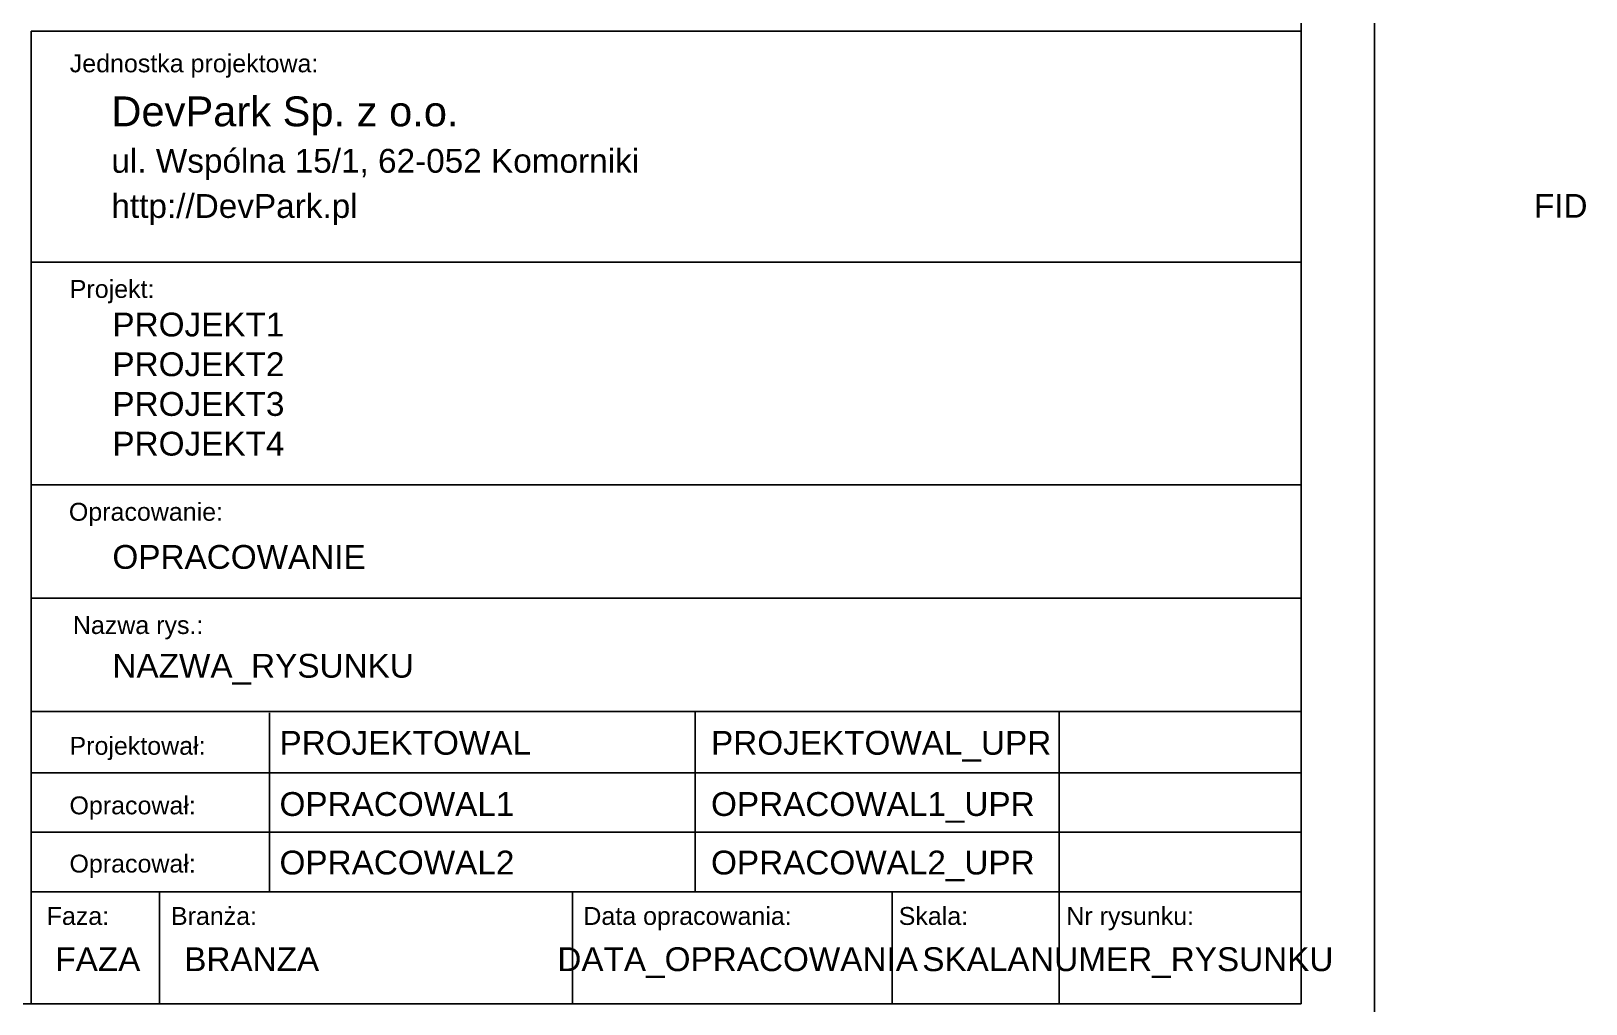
# Model space of a CAD drawing. Header units: millimetres. Extents: x 0 to 434, y 0 to 297.
# Drawn here: x 328.7 to 434.4, y 5 to 71.1 of the extents above; entities that cross this region are included whole.
import ezdxf
from ezdxf.enums import TextEntityAlignment as Align

# ---------------------------------------------------------------- set-up
doc = ezdxf.new("R2010")
doc.units = ezdxf.units.MM
doc.layers.add('__MYCOMM_RAMKA', color=7, linetype='Continuous')
doc.layers.add('__Ramka', color=7, linetype='Continuous')
doc.styles.add('DIK', font='bgothl.ttf', dxfattribs={"height": 2})
doc.styles.get("Standard").update_dxf_attribs({"font": 'arial.ttf'})

msp = doc.modelspace()

# ---------------------------------------------------------------- texts
for tag, p, s, flags in [('FID', (430.83, 58.45), 'Nazwa rysunku', 9), ('PROJEKT1', (334.18, 50.38), 'Projekt linia 1', 8), ('PROJEKT2', (334.18, 47.68), 'Projekt linia 2', 8), ('PROJEKT3', (334.18, 44.98), 'Projekt linia 3', 8), ('PROJEKT4', (334.18, 42.28), 'Projekt linia 4', 8), ('OPRACOWANIE', (334.18, 34.58), 'Opracowanie', 8), ('NAZWA_RYSUNKU', (334.18, 27.18), 'Nazwa rysunku', 8), ('PROJEKTOWAL', (345.54, 21.94), 'Projektowal', 8), ('PROJEKTOWAL_UPR', (374.88, 21.94), 'UPR', 8), ('OPRACOWAL1', (345.54, 17.78), 'Opracowal', 8), ('OPRACOWAL1_UPR', (374.88, 17.78), 'UPR', 8), ('OPRACOWAL2', (345.54, 13.8), 'Opracowal', 8), ('OPRACOWAL2_UPR', (374.88, 13.8), 'UPR', 8), ('BRANZA', (339.06, 7.23), 'branza', 8)]:
    msp.add_attdef(tag, p, s, height=1.62, dxfattribs=dict(flags=flags))
at = {"flags": 8}
for tag, text, p in [('FAZA', 'faza', (333.19, 7.23)), ('DATA_OPRACOWANIA', 'data', (376.69, 7.23)), ('SKALA', 'skala', (392.89, 7.23)), ('NUMER_RYSUNKU', 'numer', (406.89, 7.23))]:
    msp.add_attdef(tag, text=text, height=1.62, dxfattribs=at).set_placement(p, align=Align.CENTER)
at = {"layer": '__MYCOMM_RAMKA'}
for s, height, p in [('Jednostka projektowa:', 1.2162, (331.28, 68.34)), ('DevPark Sp. z o.o.', 2.027, (334.11, 64.67)), ('ul. Wspólna 15/1, 62-052 Komorniki', 1.6216, (334.11, 61.51)), ('http://DevPark.pl', 1.6216, (334.11, 58.44)), ('Projekt:', 1.216, (331.28, 53)), ('Opracowanie:', 1.2162, (331.22, 37.85)), ('Nazwa rys.:', 1.2162, (331.49, 30.15)), ('Projektował:', 1.2162, (331.26, 21.94)), ('Opracował:', 1.216, (331.26, 17.89)), ('Opracował:', 1.216, (331.26, 13.93)), ('Branża:', 1.216, (338.16, 10.37)), ('Data opracowania:', 1.2162, (366.2, 10.37)), ('Skala:', 1.216, (387.64, 10.37)), ('Nr rysunku:', 1.2162, (399.04, 10.37)), ('Faza:', 1.216, (329.71, 10.37))]:
    msp.add_text(s, height=height, dxfattribs=at).set_placement(p)

# ---------------------------------------------------------------- blocks, each defined once
blk = doc.blocks.new('A$C4B1520DB')
at = {"layer": '__Ramka'}
for p, q in [((-5, 292), (-390, 292)), ((-390, 292), (-390, 5)), ((-5, 292), (-5, 5)), ((-5, 5), (-390, 5)), ((-360, 5), (-360, 0)), ((-180, 5), (-180, 0))]:
    blk.add_line(p, q, dxfattribs=at)
at = {"layer": 'Defpoints'}
for p, q in [((0, 297), (-420, 297)), ((-420, 297), (-420, 0)), ((0, 297), (0, 0)), ((0, 0), (-420, 0))]:
    blk.add_line(p, q, dxfattribs=at)
at = {"layer": 'Defpoints', "color": 251, "style": 'DIK'}
blk.add_text('A3', height=5, rotation=90, dxfattribs=at).set_placement((-394.2, 6.29))

# ---------------------------------------------------------------- linework, layer by layer
at = {"layer": '__MYCOMM_RAMKA'}
for p, q in [((328.65, 71.14), (328.65, 5)), ((328.65, 71.14), (415, 71.14)), ((415, 71.14), (415, 5)), ((328.65, 55.44), (415, 55.44)), ((328.65, 40.28), (415, 40.28)), ((328.65, 32.58), (415, 32.58)), ((328.65, 24.88), (415, 24.88)), ((344.87, 24.78), (344.87, 20.72)), ((373.81, 24.88), (373.81, 20.72)), ((398.54, 24.88), (398.54, 20.72)), ((328.65, 20.72), (415, 20.72)), ((344.87, 20.72), (344.87, 16.67)), ((373.81, 20.72), (373.81, 16.67)), ((398.54, 20.72), (398.54, 16.67)), ((328.65, 16.67), (415, 16.67)), ((344.87, 16.67), (344.87, 12.62)), ((373.81, 16.67), (373.81, 12.62)), ((398.54, 16.67), (398.54, 12.62)), ((328.65, 12.62), (415, 12.62)), ((337.37, 12.62), (337.37, 5)), ((337.37, 12.62), (337.37, 5)), ((365.46, 12.62), (365.46, 5)), ((387.19, 12.62), (387.19, 5)), ((398.54, 12.68), (398.54, 5)), ((415, 12.68), (415, 5)), ((415, 12.68), (415, 5)), ((345.11, 5), (328.65, 5)), ((345.11, 5), (361.56, 5)), ((361.56, 5), (378.02, 5)), ((378.02, 5), (394.48, 5)), ((382.09, 5), (398.54, 5)), ((398.54, 5), (415, 5)), ((398.54, 5), (415, 5))]:
    msp.add_line(p, q, dxfattribs=at)

# ---------------------------------------------------------------- block references
at = {"layer": '__Ramka'}
msp.add_blockref('A$C4B1520DB', (420, 0), dxfattribs=at)

msp.set_redraw_order([(e.dxf.handle, doc.entitydb.next_handle()) for e in msp.query("TEXT MTEXT ATTDEF DIMENSION ARC_DIMENSION")])  # texts and dimensions are drawn at this point

doc.saveas('drawing.dxf')
